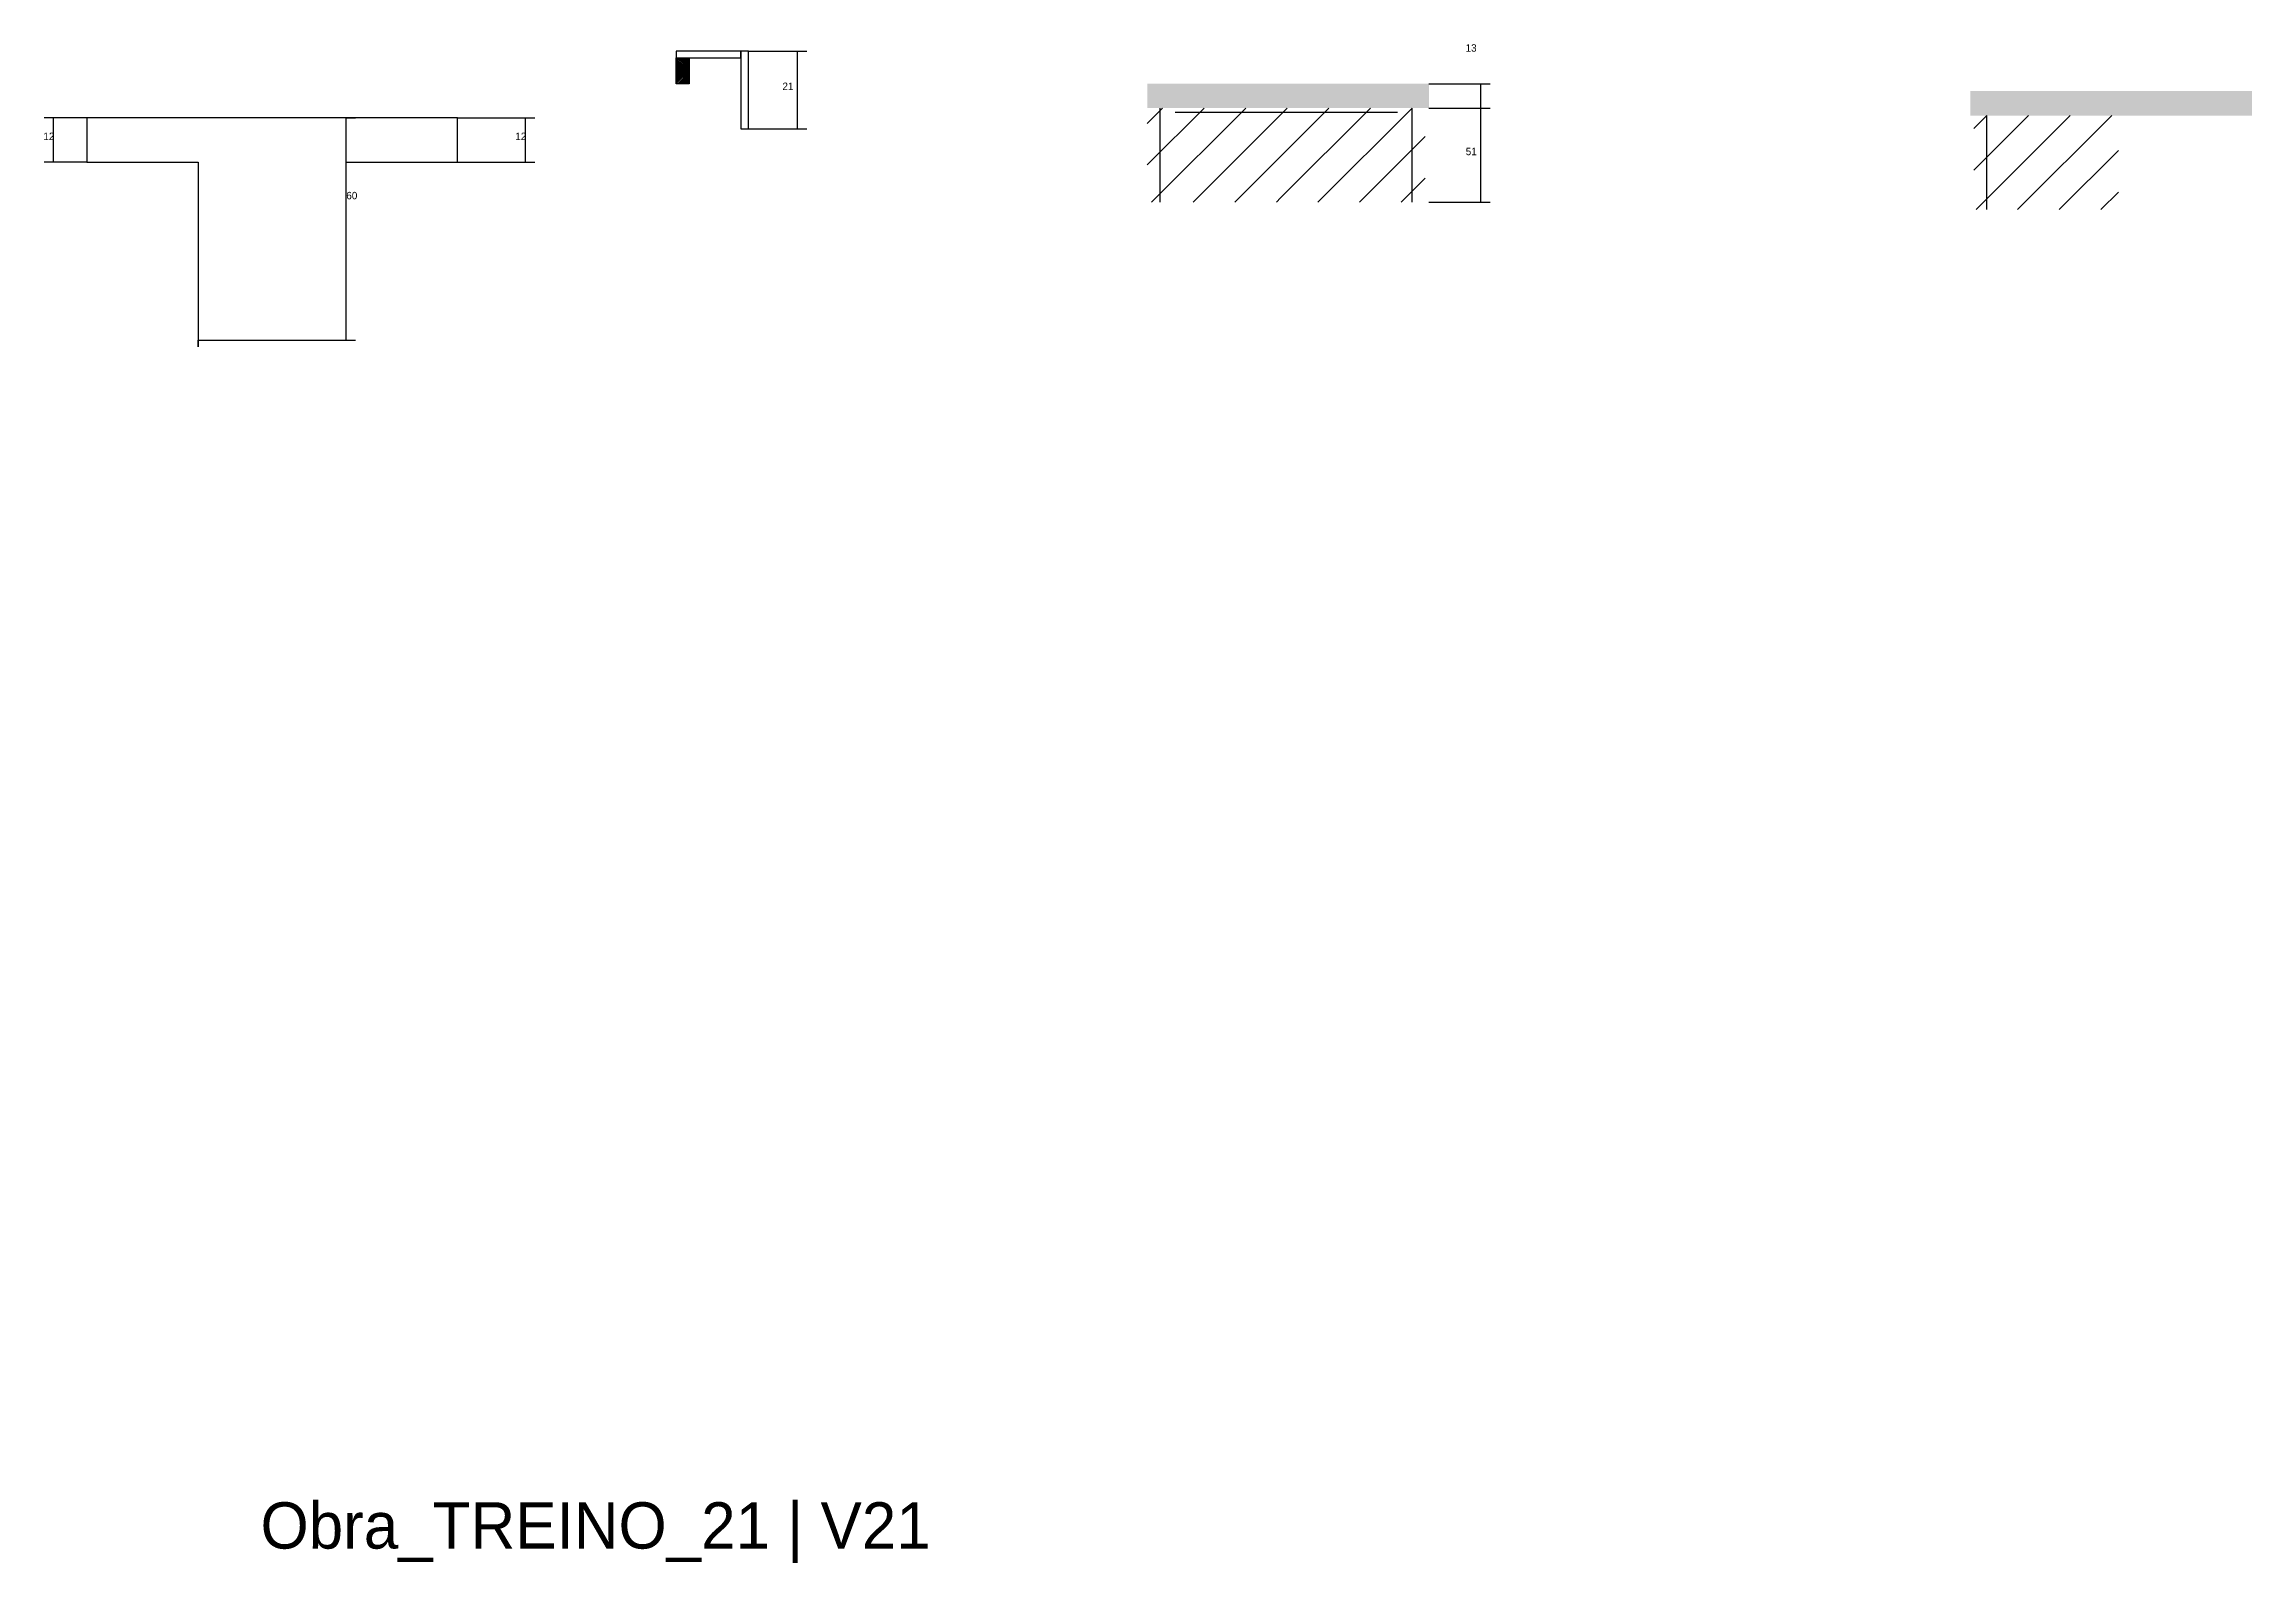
# Model space of a CAD drawing. Header units: metres. Extents: x -2848 to 21926, y -45195 to 1016.
# Drawn here: x 12683 to 13875, y -25418 to -24598 of the extents above; entities that cross this region are included whole.
import ezdxf

# ---------------------------------------------------------------- set-up
doc = ezdxf.new("R2010")
doc.units = ezdxf.units.M
for name, color, linetype in [('CONCRETO', 251, 'Continuous'), ('COTA', 4, 'Continuous'), ('Cota Seção (2x)', 4, 'Continuous'), ('Hachura', 253, 'Continuous'), ('LABEL_ID', 3, 'Continuous'), ('Madeira', 126, 'Continuous'), ('Painéis', 200, 'Continuous'), ('SARR_2.2x7', 40, 'Continuous')]:
    doc.layers.add(name, color=color, linetype=linetype)

msp = doc.modelspace()

# ---------------------------------------------------------------- texts
at = {"layer": 'COTA'}
for s, p in [('13', (13450.4, -24601.8)), ('12', (12682.8, -24649.5)), ('12', (12937.5, -24649.5)), ('51', (13450.5, -24657.7))]:
    msp.add_text(s, height=4, dxfattribs=at).set_placement(p)
at = {"layer": 'Cota Seção (2x)'}
for s, p in [('21', (13081.7, -24622.5)), ('60', (12846.3, -24681.5))]:
    msp.add_text(s, height=4, dxfattribs=at).set_placement(p)
at = {"layer": 'LABEL_ID'}
msp.add_text('Obra_TREINO_21 | V21', height=25, dxfattribs=at).set_placement((12800, -25410))

# ---------------------------------------------------------------- hatches: boundary and pattern name
at = {"layer": 'COTA'}
h = msp.add_hatch(dxfattribs=at)
h.set_pattern_fill('AR-CONC', scale=0.03)
h.paths.add_polyline_path([(13430.6, -24632.3), (13430.6, -24619.1), (13278.6, -24619.1), (13278.6, -24632.3), (13350.6, -24632.3)])
h = msp.add_hatch(dxfattribs=at)
h.set_pattern_fill('AR-CONC', scale=0.03)
h.paths.add_polyline_path([(13874.8, -24636.3), (13874.8, -24623.1), (13722.8, -24623.1), (13722.8, -24636.3), (13802.8, -24636.3)])
at = {"layer": 'Hachura'}
h = msp.add_hatch(dxfattribs=at)
h.set_pattern_fill('ANSI31', scale=5)
h.paths.add_polyline_path([(13350.6, -24683.1), (13350.6, -24632.3), (13278.6, -24632.3), (13278.6, -24683.1)])
h = msp.add_hatch(dxfattribs=at)
h.set_pattern_fill('ANSI31', scale=5)
h.paths.add_polyline_path([(13428.6, -24683.1), (13428.6, -24632.3), (13350.6, -24632.3), (13350.6, -24683.1)])
h = msp.add_hatch(dxfattribs=at)
h.set_pattern_fill('ANSI31', scale=5)
h.paths.add_polyline_path([(13802.8, -24687.1), (13802.8, -24636.3), (13724.8, -24636.3), (13724.8, -24687.1)])
at = {"layer": 'Madeira'}
h = msp.add_hatch(dxfattribs=at)
h.set_pattern_fill('ANSI31', scale=0.2)
h.paths.add_polyline_path([(13024.4, -24619.1), (13031.4, -24619.1), (13031.4, -24605.1), (13024.4, -24605.1)])

# ---------------------------------------------------------------- linework, layer by layer
at = {"layer": 'CONCRETO'}
msp.add_lwpolyline([(12766.3, -24661.5), (12766.3, -24761.1), (12766.3, -24761.1), (12766.3, -24757.5), (12846.3, -24757.5), (12846.3, -24661.5), (12906.3, -24661.5), (12906.3, -24637.5), (12846.3, -24637.5), (12846.3, -24637.5), (12766.3, -24637.5), (12706.3, -24637.5), (12706.3, -24661.5)], close=True, dxfattribs=at)
at = {"layer": 'COTA'}
for p, q in [((13430.6, -24619.1), (13463.6, -24619.1)), ((13458.6, -24632.3), (13458.6, -24619.1)), ((12706.3, -24637.5), (12683.3, -24637.5)), ((12688.3, -24661.5), (12688.3, -24637.5)), ((12906.3, -24637.5), (12948, -24637.5)), ((12943, -24661.5), (12943, -24637.5)), ((13430.6, -24632.3), (13463.6, -24632.3)), ((13430.6, -24632.3), (13463.6, -24632.3)), ((13458.6, -24683.1), (13458.6, -24632.3)), ((12706.3, -24661.5), (12683.3, -24661.5)), ((12906.3, -24661.5), (12948, -24661.5)), ((13430.6, -24683.1), (13463.6, -24683.1))]:
    msp.add_line(p, q, dxfattribs=at)
at = {"layer": 'Cota Seção (2x)'}
for p, q in [((13063.3, -24601.5), (13094.8, -24601.5)), ((13089.8, -24643.5), (13089.8, -24601.5)), ((12846.3, -24757.5), (12846.3, -24637.5)), ((12846.3, -24637.5), (12851.3, -24637.5)), ((13063.3, -24643.5), (13094.8, -24643.5)), ((12846.3, -24757.5), (12851.3, -24757.5))]:
    msp.add_line(p, q, dxfattribs=at)
at = {"layer": 'Madeira'}
msp.add_lwpolyline([(13024.4, -24605.1), (13031.4, -24605.1), (13031.4, -24619.1), (13024.4, -24619.1)], close=True, dxfattribs=at)
at = {"layer": 'Painéis'}
msp.add_lwpolyline([(13059.3, -24601.5), (13024.4, -24601.5), (13024.4, -24605.1), (13059.3, -24605.1), (13059.3, -24601.5)], dxfattribs=at)
msp.add_lwpolyline([(13059.3, -24643.5), (13063.3, -24643.5), (13063.3, -24601.5), (13059.3, -24601.5)], close=True, dxfattribs=at)
at = {"layer": 'SARR_2.2x7'}
for p, q in [((13285.6, -24683.1), (13285.6, -24632.3)), ((13293.6, -24634.5), (13350.6, -24634.5)), ((13350.6, -24634.5), (13413.6, -24634.5)), ((13421.6, -24683.1), (13421.6, -24632.3)), ((13731.8, -24687.1), (13731.8, -24636.3))]:
    msp.add_line(p, q, dxfattribs=at)

msp.set_redraw_order([(e.dxf.handle, doc.entitydb.next_handle()) for e in msp.query("TEXT MTEXT ATTDEF DIMENSION ARC_DIMENSION")])  # texts and dimensions are drawn at this point

doc.saveas('drawing.dxf')
